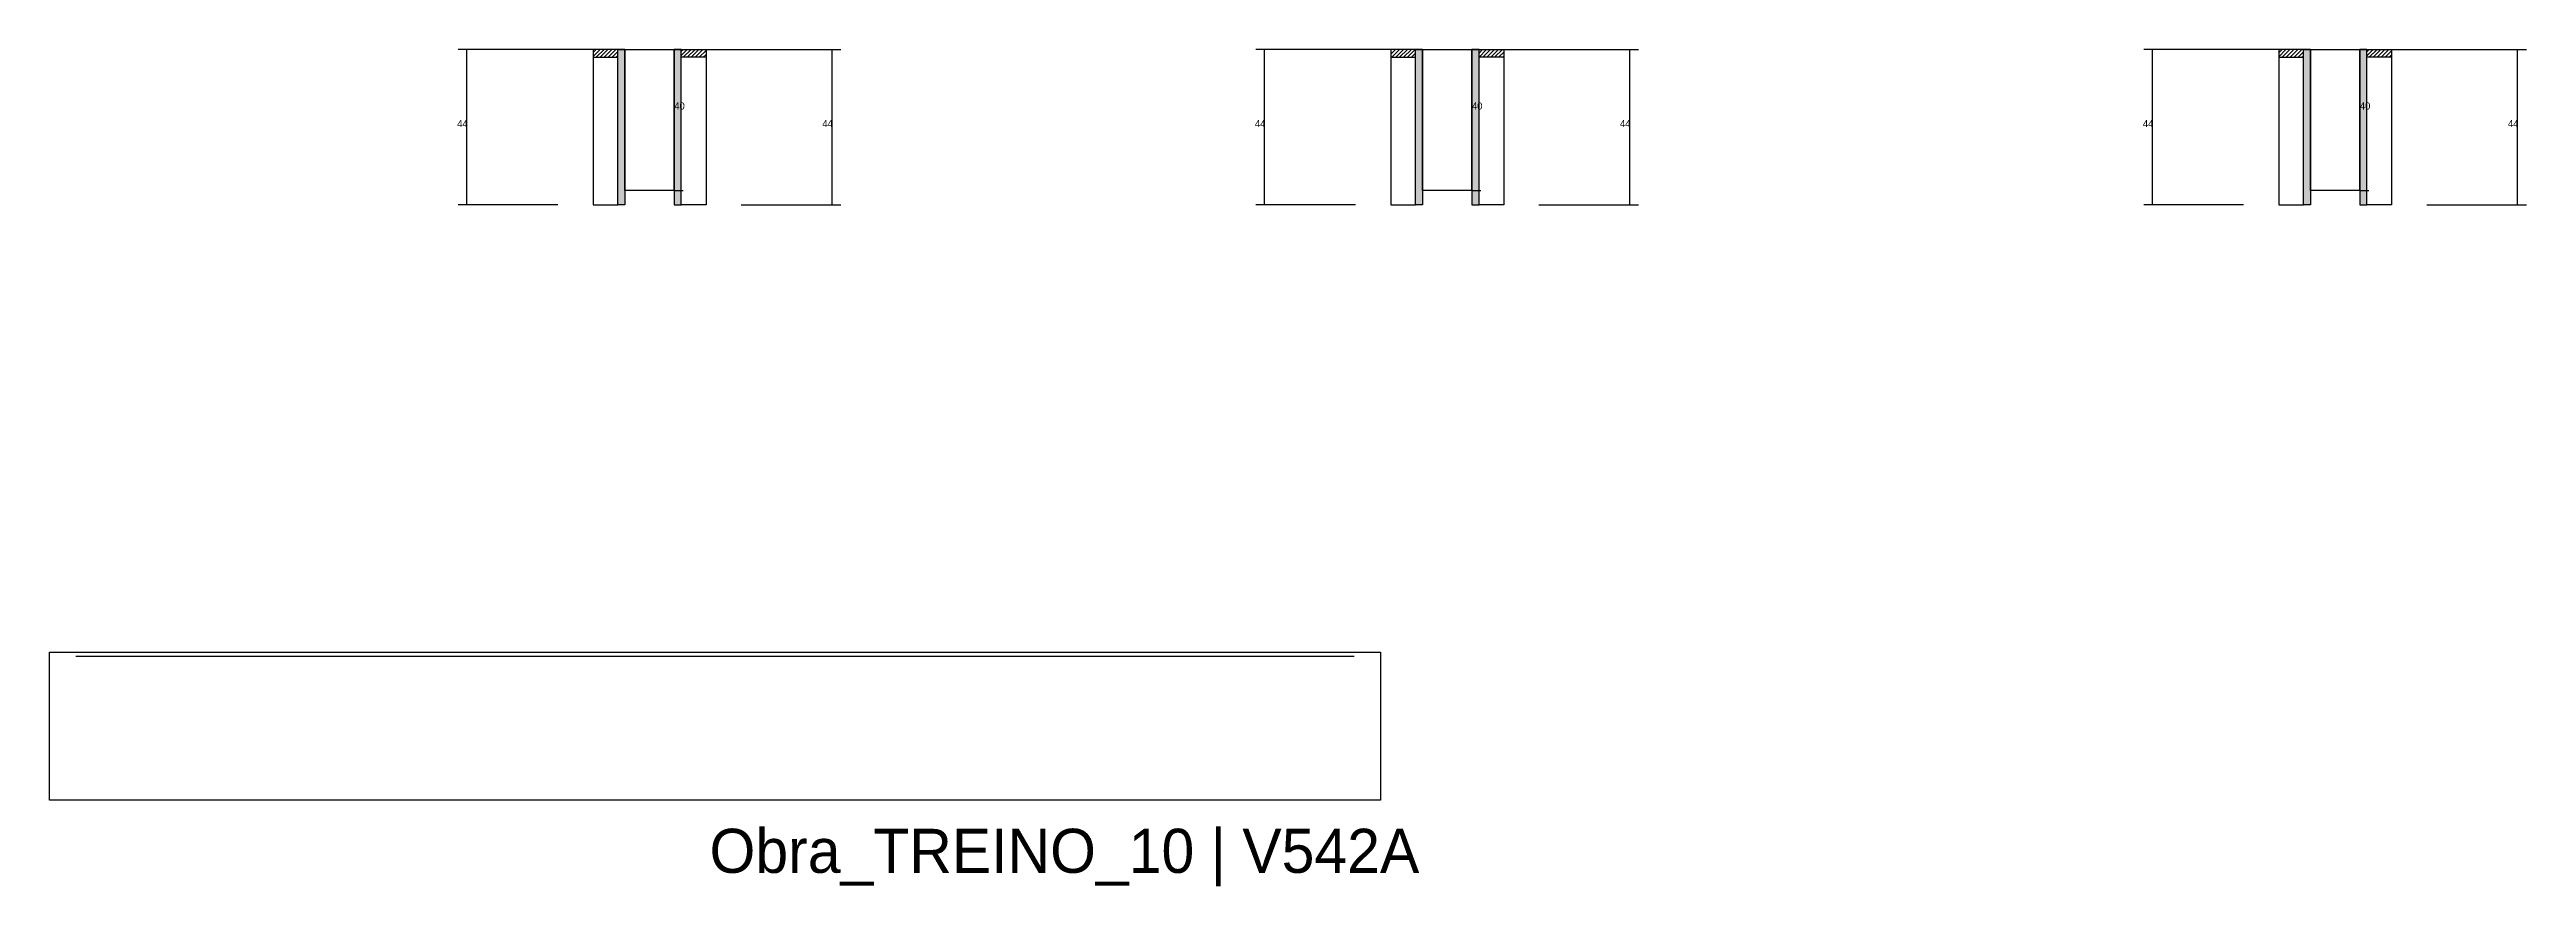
# Model space of a CAD drawing. Header units: metres. Extents: x -65046 to 21926, y -45195 to 1016.
# Drawn here: x 12426 to 13831, y -23218 to -22743 of the extents above; entities that cross this region are included whole.
import ezdxf

# ---------------------------------------------------------------- set-up
doc = ezdxf.new("R2010")
doc.units = ezdxf.units.M
for name, color, linetype in [('CONCRETO', 251, 'Continuous'), ('COTA', 241, 'Continuous'), ('Hachura', 253, 'Continuous'), ('LABEL_ID', 3, 'Continuous'), ('Madeira', 126, 'Continuous'), ('Painéis', 200, 'Continuous'), ('SARR_2.2x7', 40, 'Continuous')]:
    doc.layers.add(name, color=color, linetype=linetype)

msp = doc.modelspace()

# ---------------------------------------------------------------- texts
at = {"layer": 'COTA'}
for s, p in [('40', (12780, -22777.1)), ('40', (13232.5, -22777.1)), ('40', (13736.2, -22777.1)), ('44', (12656.9, -22787.1)), ('44', (12864, -22787.1)), ('44', (13109.4, -22787.1)), ('44', (13316.5, -22787.1)), ('44', (13613.1, -22787.1)), ('44', (13820.2, -22787.1))]:
    msp.add_text(s, height=4, dxfattribs=at).set_placement(p)
at = {"layer": 'LABEL_ID'}
msp.add_text('Obra_TREINO_10 | V542A', height=25, dxfattribs=at).set_placement((12800, -23210))

# ---------------------------------------------------------------- hatches: boundary and pattern name
at = {"layer": 'Hachura'}
h = msp.add_hatch(dxfattribs=at)
h.set_pattern_fill('ANSI31', scale=0.5)
h.paths.add_polyline_path([(12748, -22747.5), (12748, -22743.1), (12748, -22743.1), (12734, -22743.1), (12734, -22743.1), (12734, -22747.5), (12734, -22747.5), (12748, -22747.5)])
h = msp.add_hatch(color=8, dxfattribs=at)
h.dxf.hatch_style = 1
h.paths.add_polyline_path([(12748, -22743.1), (12752, -22743.1), (12752, -22743.1), (12752, -22831.1), (12752, -22831.1), (12748, -22831.1), (12748, -22831.1), (12748, -22743.1)])
h = msp.add_hatch(color=8, dxfattribs=at)
h.dxf.hatch_style = 1
h.paths.add_polyline_path([(12784, -22743.1), (12780, -22743.1), (12780, -22743.1), (12780, -22831.1), (12780, -22831.1), (12784, -22831.1), (12784, -22831.1), (12784, -22743.1)])
h = msp.add_hatch(dxfattribs=at)
h.set_pattern_fill('ANSI31', scale=0.5)
h.paths.add_polyline_path([(12784, -22747.5), (12784, -22743.1), (12784, -22743.1), (12798, -22743.1), (12798, -22743.1), (12798, -22747.5), (12798, -22747.5), (12784, -22747.5)])
h = msp.add_hatch(dxfattribs=at)
h.set_pattern_fill('ANSI31', scale=0.5)
h.paths.add_polyline_path([(13200.5, -22747.5), (13200.5, -22743.1), (13200.5, -22743.1), (13186.5, -22743.1), (13186.5, -22743.1), (13186.5, -22747.5), (13186.5, -22747.5), (13200.5, -22747.5)])
h = msp.add_hatch(color=8, dxfattribs=at)
h.dxf.hatch_style = 1
h.paths.add_polyline_path([(13200.5, -22743.1), (13204.5, -22743.1), (13204.5, -22743.1), (13204.5, -22831.1), (13204.5, -22831.1), (13200.5, -22831.1), (13200.5, -22831.1), (13200.5, -22743.1)])
h = msp.add_hatch(color=8, dxfattribs=at)
h.dxf.hatch_style = 1
h.paths.add_polyline_path([(13236.5, -22743.1), (13232.5, -22743.1), (13232.5, -22743.1), (13232.5, -22831.1), (13232.5, -22831.1), (13236.5, -22831.1), (13236.5, -22831.1), (13236.5, -22743.1)])
h = msp.add_hatch(dxfattribs=at)
h.set_pattern_fill('ANSI31', scale=0.5)
h.paths.add_polyline_path([(13236.5, -22747.5), (13236.5, -22743.1), (13236.5, -22743.1), (13250.5, -22743.1), (13250.5, -22743.1), (13250.5, -22747.5), (13250.5, -22747.5), (13236.5, -22747.5)])
h = msp.add_hatch(dxfattribs=at)
h.set_pattern_fill('ANSI31', scale=0.5)
h.paths.add_polyline_path([(13704.2, -22747.5), (13704.2, -22743.1), (13704.2, -22743.1), (13690.2, -22743.1), (13690.2, -22743.1), (13690.2, -22747.5), (13690.2, -22747.5), (13704.2, -22747.5)])
h = msp.add_hatch(color=8, dxfattribs=at)
h.dxf.hatch_style = 1
h.paths.add_polyline_path([(13704.2, -22743.1), (13708.2, -22743.1), (13708.2, -22743.1), (13708.2, -22831.1), (13708.2, -22831.1), (13704.2, -22831.1), (13704.2, -22831.1), (13704.2, -22743.1)])
h = msp.add_hatch(color=8, dxfattribs=at)
h.dxf.hatch_style = 1
h.paths.add_polyline_path([(13740.2, -22743.1), (13736.2, -22743.1), (13736.2, -22743.1), (13736.2, -22831.1), (13736.2, -22831.1), (13740.2, -22831.1), (13740.2, -22831.1), (13740.2, -22743.1)])
h = msp.add_hatch(dxfattribs=at)
h.set_pattern_fill('ANSI31', scale=0.5)
h.paths.add_polyline_path([(13740.2, -22747.5), (13740.2, -22743.1), (13740.2, -22743.1), (13754.2, -22743.1), (13754.2, -22743.1), (13754.2, -22747.5), (13754.2, -22747.5), (13740.2, -22747.5)])

# ---------------------------------------------------------------- linework, layer by layer
at = {"layer": 'CONCRETO'}
for points in [[(12752, -22743.1), (12752, -22743.1), (12752, -22743.1), (12752, -22743.1), (12780, -22743.1), (12780, -22743.1), (12780, -22743.1), (12780, -22823.1), (12752, -22823.1), (12752, -22743.1)], [(13204.5, -22743.1), (13204.5, -22743.1), (13204.5, -22743.1), (13204.5, -22743.1), (13232.5, -22743.1), (13232.5, -22743.1), (13232.5, -22743.1), (13232.5, -22823.1), (13204.5, -22823.1), (13204.5, -22743.1)], [(13708.2, -22743.1), (13708.2, -22743.1), (13708.2, -22743.1), (13708.2, -22743.1), (13736.2, -22743.1), (13736.2, -22743.1), (13736.2, -22743.1), (13736.2, -22823.1), (13708.2, -22823.1), (13708.2, -22743.1)]]:
    msp.add_lwpolyline(points, close=True, dxfattribs=at)
at = {"layer": 'COTA'}
for p, q in [((12752, -22743.1), (12657.4, -22743.1)), ((12662.4, -22831.1), (12662.4, -22743.1)), ((12780, -22823.1), (12780, -22743.1)), ((12780, -22743.1), (12785, -22743.1)), ((12798, -22743.1), (12874.5, -22743.1)), ((12869.5, -22831.1), (12869.5, -22743.1)), ((13204.5, -22743.1), (13109.9, -22743.1)), ((13114.9, -22831.1), (13114.9, -22743.1)), ((13232.5, -22823.1), (13232.5, -22743.1)), ((13232.5, -22743.1), (13237.5, -22743.1)), ((13250.5, -22743.1), (13327, -22743.1)), ((13322, -22831.1), (13322, -22743.1)), ((13708.2, -22743.1), (13613.6, -22743.1)), ((13618.6, -22831.1), (13618.6, -22743.1)), ((13736.2, -22823.1), (13736.2, -22743.1)), ((13736.2, -22743.1), (13741.2, -22743.1)), ((13754.2, -22743.1), (13830.7, -22743.1)), ((13825.7, -22831.1), (13825.7, -22743.1)), ((12714, -22831.1), (12657.4, -22831.1)), ((12780, -22823.1), (12785, -22823.1)), ((12818, -22831.1), (12874.5, -22831.1)), ((13166.5, -22831.1), (13109.9, -22831.1)), ((13232.5, -22823.1), (13237.5, -22823.1)), ((13270.5, -22831.1), (13327, -22831.1)), ((13670.2, -22831.1), (13613.6, -22831.1)), ((13736.2, -22823.1), (13741.2, -22823.1)), ((13774.2, -22831.1), (13830.7, -22831.1))]:
    msp.add_line(p, q, dxfattribs=at)
at = {"layer": 'Madeira'}
for points in [[(12748, -22747.5), (12748, -22743.1), (12734, -22743.1), (12734, -22747.5)], [(12748, -22743.1), (12734, -22743.1), (12734, -22831.1), (12748, -22831.1)], [(12784, -22747.5), (12784, -22743.1), (12798, -22743.1), (12798, -22747.5)], [(12784, -22743.1), (12798, -22743.1), (12798, -22831.1), (12784, -22831.1)], [(13200.5, -22747.5), (13200.5, -22743.1), (13186.5, -22743.1), (13186.5, -22747.5)], [(13200.5, -22743.1), (13186.5, -22743.1), (13186.5, -22831.1), (13200.5, -22831.1)], [(13236.5, -22747.5), (13236.5, -22743.1), (13250.5, -22743.1), (13250.5, -22747.5)], [(13236.5, -22743.1), (13250.5, -22743.1), (13250.5, -22831.1), (13236.5, -22831.1)], [(13704.2, -22747.5), (13704.2, -22743.1), (13690.2, -22743.1), (13690.2, -22747.5)], [(13704.2, -22743.1), (13690.2, -22743.1), (13690.2, -22831.1), (13704.2, -22831.1)], [(13740.2, -22747.5), (13740.2, -22743.1), (13754.2, -22743.1), (13754.2, -22747.5)], [(13740.2, -22743.1), (13754.2, -22743.1), (13754.2, -22831.1), (13740.2, -22831.1)]]:
    msp.add_lwpolyline(points, close=True, dxfattribs=at)
at = {"layer": 'Painéis'}
for points in [[(12748, -22743.1), (12752, -22743.1), (12752, -22831.1), (12748, -22831.1)], [(12784, -22743.1), (12780, -22743.1), (12780, -22831.1), (12784, -22831.1)], [(13200.5, -22743.1), (13204.5, -22743.1), (13204.5, -22831.1), (13200.5, -22831.1)], [(13236.5, -22743.1), (13232.5, -22743.1), (13232.5, -22831.1), (13236.5, -22831.1)], [(13704.2, -22743.1), (13708.2, -22743.1), (13708.2, -22831.1), (13704.2, -22831.1)], [(13740.2, -22743.1), (13736.2, -22743.1), (13736.2, -22831.1), (13740.2, -22831.1)], [(12425.6, -23084.8), (13180.6, -23084.8), (13180.6, -23168.8), (12425.6, -23168.8)]]:
    msp.add_lwpolyline(points, close=True, dxfattribs=at)
at = {"layer": 'SARR_2.2x7'}
for p, q in [((12440.6, -23087.2), (12669.6, -23087.2)), ((12669.6, -23087.2), (12913.6, -23087.2)), ((12913.6, -23087.2), (13165.6, -23087.2))]:
    msp.add_line(p, q, dxfattribs=at)

msp.set_redraw_order([(e.dxf.handle, doc.entitydb.next_handle()) for e in msp.query("TEXT MTEXT ATTDEF DIMENSION ARC_DIMENSION")])  # texts and dimensions are drawn at this point

doc.saveas('drawing.dxf')
